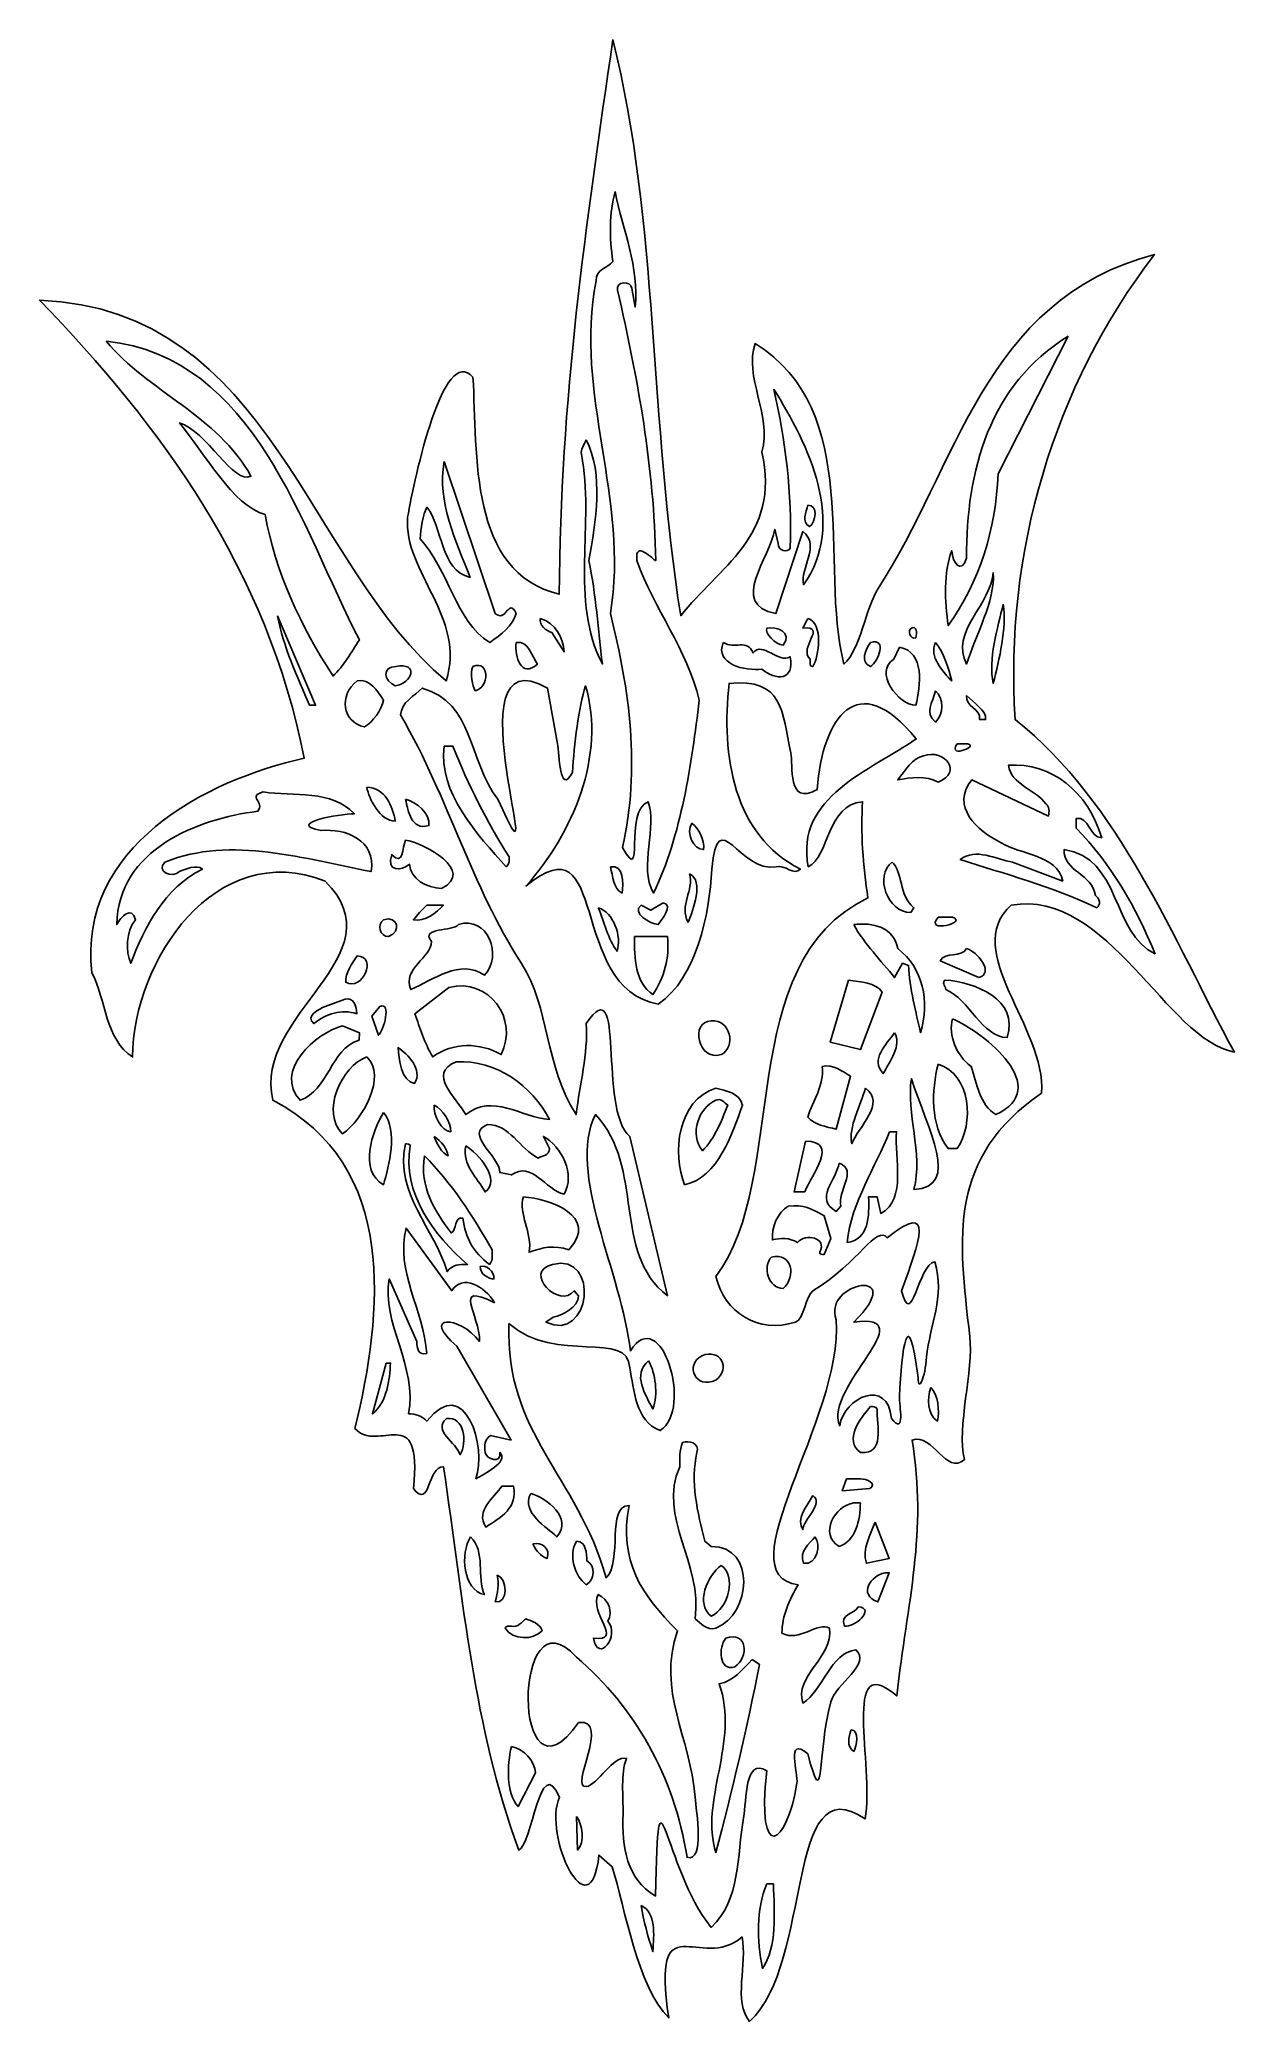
# Model space of a CAD drawing. Header units: centimetres. Extents: x -4.8 to 4.8, y -7.9 to 7.9.
import ezdxf

# ---------------------------------------------------------------- set-up
doc = ezdxf.new("R2010")
doc.units = ezdxf.units.CM
doc.header["$MEASUREMENT"] = 0
doc.layers.add('Ebene 1', color=7, linetype='Continuous')

msp = doc.modelspace()

# ---------------------------------------------------------------- linework, layer by layer
at = {"layer": 'Ebene 1'}
for points, knots in [([(-0.19035, 7.92931), (0.17286, 6.48151), (0.10428, 4.86099), (0.3532, 3.31667), (0.3532, 3.31667), (0.65038, 3.70275), (1.15584, 3.95167), (1.00344, 4.62731), (1.00344, 4.62731), (1.08218, 4.93719), (0.85612, 5.22675), (0.9501, 5.49599), (0.9501, 5.49599), (1.81878, 4.95497), (1.4581, 3.74085), (1.65876, 2.93059), (1.65876, 2.93059), (1.79592, 3.04743), (1.83148, 3.38017), (1.93308, 3.53511), (1.93308, 3.53511), (2.563, 4.49015), (2.76874, 5.84651), (4.14542, 6.20973), (4.14542, 6.20973), (3.33262, 5.14801), (2.944, 3.81705), (3.03036, 2.48609), (3.03036, 2.48609), (3.87618, 1.81045), (4.29274, 0.72841), (4.7855, -0.17582), (4.7855, -0.17582), (4.24448, -0.0793), (3.77712, 1.13481), (2.99734, 1.00019), (2.99734, 1.00019), (2.59348, 0.63189), (3.28182, 0.01467), (3.24118, -0.50348), (3.24118, -0.50348), (2.49442, -1.02418), (2.57316, -1.64648), (2.66714, -2.45166), (2.66714, -2.45166), (2.70016, -2.7209), (2.56046, -3.18064), (2.62396, -3.43718), (2.62396, -3.43718), (2.47664, -3.5718), (2.37758, -3.22382), (2.20486, -3.28224), (2.20486, -3.28224), (2.32932, -4.0163), (2.16676, -4.57764), (2.08294, -5.32948), (2.08294, -5.32948), (1.63336, -4.9434), (1.90514, -5.88828), (1.82894, -6.315), (1.82894, -6.315), (1.18378, -5.8705), (1.41492, -7.47324), (0.90438, -7.93552), (0.90438, -7.93552), (0.76976, -7.78058), (0.88914, -7.47324), (0.84342, -7.25988), (0.84342, -7.25988), (0.51068, -7.54944), (0.11698, -6.96016), (0.25668, -7.90758), (0.25668, -7.90758), (0.00522, -7.65612), (-0.09383, -7.02874), (-0.19543, -6.69854), (-0.19543, -6.69854), (-0.19543, -6.69854), (-0.30211, -6.60456), (-0.30211, -6.60456), (-0.30211, -6.60456), (-0.37069, -7.23956), (-0.75677, -6.44962), (-0.61707, -6.13974), (-0.61707, -6.13974), (-0.77709, -5.77398), (-0.83551, -6.52582), (-0.94473, -6.56392), (-0.94473, -6.56392), (-1.30795, -5.56062), (-1.38415, -4.59542), (-1.54671, -3.4956), (-1.54671, -3.4956), (-1.67879, -3.4956), (-1.65085, -3.84358), (-1.78801, -3.67086), (-1.78801, -3.67086), (-1.70927, -2.95458), (-2.07503, -3.39908), (-2.25537, -3.18826), (-2.25537, -3.18826), (-2.03185, -2.26116), (-1.90485, -1.0826), (-2.91323, -0.5619), (-2.91323, -0.5619), (-3.07579, 0.13151), (-1.89215, 0.59379), (-2.49413, 1.19323), (-2.49413, 1.19323), (-3.37297, 1.53867), (-4.03083, 0.55569), (-4.03591, -0.21392), (-4.03591, -0.21392), (-4.25181, -0.0793), (-4.25181, 0.24835), (-4.36103, 0.45917), (-4.36103, 0.45917), (-4.48041, 1.46247), (-3.45171, 2.00349), (-2.66177, 2.17621), (-2.66177, 2.17621), (-2.95641, 3.68243), (-3.80985, 4.84067), (-4.78013, 5.84397), (-4.78013, 5.84397), (-2.91577, 5.76777), (-2.64145, 3.72053), (-1.52639, 2.79597), (-1.52639, 2.79597), (-1.35875, 3.29635), (-1.86929, 3.66465), (-1.83373, 4.10661), (-1.83373, 4.10661), (-1.77531, 4.43427), (-1.54925, 5.49599), (-1.31049, 5.22675), (-1.31049, 5.22675), (-1.27493, 4.60953), (-1.34605, 3.66465), (-0.61961, 3.48939), (-0.61961, 3.48939), (-0.61453, 5.03371), (-0.40371, 6.46373), (-0.19035, 7.92931)], [0, 0, 0, 0, 0.02777778, 0.02777778, 0.02777778, 0.02777778, 0.05555556, 0.05555556, 0.05555556, 0.05555556, 0.08333333, 0.08333333, 0.08333333, 0.08333333, 0.11111111, 0.11111111, 0.11111111, 0.11111111, 0.13888889, 0.13888889, 0.13888889, 0.13888889, 0.16666667, 0.16666667, 0.16666667, 0.16666667, 0.19444444, 0.19444444, 0.19444444, 0.19444444, 0.22222222, 0.22222222, 0.22222222, 0.22222222, 0.25, 0.25, 0.25, 0.25, 0.27777778, 0.27777778, 0.27777778, 0.27777778, 0.30555556, 0.30555556, 0.30555556, 0.30555556, 0.33333333, 0.33333333, 0.33333333, 0.33333333, 0.36111111, 0.36111111, 0.36111111, 0.36111111, 0.38888889, 0.38888889, 0.38888889, 0.38888889, 0.41666667, 0.41666667, 0.41666667, 0.41666667, 0.44444444, 0.44444444, 0.44444444, 0.44444444, 0.47222222, 0.47222222, 0.47222222, 0.47222222, 0.5, 0.5, 0.5, 0.5, 0.52777778, 0.52777778, 0.52777778, 0.52777778, 0.55555556, 0.55555556, 0.55555556, 0.55555556, 0.58333333, 0.58333333, 0.58333333, 0.58333333, 0.61111111, 0.61111111, 0.61111111, 0.61111111, 0.63888889, 0.63888889, 0.63888889, 0.63888889, 0.66666667, 0.66666667, 0.66666667, 0.66666667, 0.69444444, 0.69444444, 0.69444444, 0.69444444, 0.72222222, 0.72222222, 0.72222222, 0.72222222, 0.75, 0.75, 0.75, 0.75, 0.77777778, 0.77777778, 0.77777778, 0.77777778, 0.80555556, 0.80555556, 0.80555556, 0.80555556, 0.83333333, 0.83333333, 0.83333333, 0.83333333, 0.86111111, 0.86111111, 0.86111111, 0.86111111, 0.88888889, 0.88888889, 0.88888889, 0.88888889, 0.91666667, 0.91666667, 0.91666667, 0.91666667, 0.94444444, 0.94444444, 0.94444444, 0.94444444, 0.97222222, 0.97222222, 0.97222222, 0.97222222, 1, 1, 1, 1]), ([(1.3692, 4.20313), (1.46064, 4.20313), (1.4327, 4.06851), (1.38444, 4.03041), (1.38444, 4.03041), (1.31586, 4.06851), (1.35904, 4.14471), (1.3692, 4.20313)], [0, 0, 0, 0, 0.5, 0.5, 0.5, 0.5, 1, 1, 1, 1]), ([(-1.54163, 2.27273), (-1.54163, 2.27273), (-1.47051, 2.27273), (-1.47051, 2.27273), (-1.47051, 2.27273), (-1.34859, 1.96539), (-1.20381, 1.67329), (-1.02093, 1.38627), (-1.02093, 1.38627), (-1.01839, 1.36595), (-1.01839, 1.32785), (-1.04379, 1.30753), (-1.04379, 1.30753), (-1.27239, 1.55899), (-1.59243, 1.90697), (-1.54163, 2.27273)], [0, 0, 0, 0, 0.25, 0.25, 0.25, 0.25, 0.5, 0.5, 0.5, 0.5, 0.75, 0.75, 0.75, 0.75, 1, 1, 1, 1]), ([(0.59704, 0.07309), (0.7469, 0.09087), (0.80278, -0.13772), (0.67578, -0.19614), (0.67578, -0.19614), (0.49036, -0.25456), (0.42432, 0.07309), (0.59704, 0.07309)], [0, 0, 0, 0, 0.5, 0.5, 0.5, 0.5, 1, 1, 1, 1]), ([(0.63514, -0.46538), (0.71388, -0.48316), (0.8231, -0.50348), (0.8485, -0.6), (0.8485, -0.6), (0.76214, -0.83114), (0.65546, -1.17912), (0.38368, -1.23754), (0.38368, -1.23754), (0.28208, -0.98608), (0.32526, -0.5619), (0.63514, -0.46538)], [0, 0, 0, 0, 0.33333333, 0.33333333, 0.33333333, 0.33333333, 0.66666667, 0.66666667, 0.66666667, 0.66666667, 1, 1, 1, 1]), ([(0.52084, -2.6066), (0.6707, -2.54818), (0.7596, -2.70312), (0.6326, -2.80218), (0.6326, -2.80218), (0.47766, -2.87838), (0.3786, -2.68534), (0.52084, -2.6066)], [0, 0, 0, 0, 0.5, 0.5, 0.5, 0.5, 1, 1, 1, 1]), ([(0.3659, -3.30256), (0.41924, -3.28224), (0.50306, -3.30256), (0.48274, -3.3813), (0.48274, -3.3813), (0.4294, -3.61244), (0.48528, -3.8639), (0.54624, -4.0925), (0.54624, -4.0925), (0.54624, -4.0925), (0.59704, -4.13314), (0.59704, -4.13314), (0.59704, -4.13314), (0.96026, -4.13314), (0.91454, -4.67416), (0.63514, -4.78846), (0.63514, -4.78846), (0.56148, -4.80878), (0.51322, -4.75036), (0.4675, -4.71226), (0.4675, -4.71226), (0.53354, -4.26776), (0.1627, -3.902), (0.34558, -3.4956), (0.34558, -3.4956), (0.34304, -3.43718), (0.34304, -3.36098), (0.3659, -3.30256)], [0, 0, 0, 0, 0.14285714, 0.14285714, 0.14285714, 0.14285714, 0.28571429, 0.28571429, 0.28571429, 0.28571429, 0.42857143, 0.42857143, 0.42857143, 0.42857143, 0.57142857, 0.57142857, 0.57142857, 0.57142857, 0.71428571, 0.71428571, 0.71428571, 0.71428571, 0.85714286, 0.85714286, 0.85714286, 0.85714286, 1, 1, 1, 1]), ([(0.71388, -4.8672), (0.8866, -4.80878), (0.90438, -5.0196), (0.785, -5.09834), (0.785, -5.09834), (0.66054, -5.13644), (0.65038, -4.9434), (0.71388, -4.8672)], [0, 0, 0, 0, 0.5, 0.5, 0.5, 0.5, 1, 1, 1, 1]), ([(0.9247, -5.03992), (0.9247, -5.03992), (0.98312, -5.07802), (0.98312, -5.07802), (0.98312, -5.07802), (0.88406, -5.58094), (0.76214, -6.10164), (0.63514, -6.58424), (0.63514, -6.58424), (0.50052, -6.17784), (0.82564, -5.69524), (0.66054, -5.23296), (0.66054, -5.23296), (0.77992, -5.21264), (0.84596, -5.11866), (0.9247, -5.03992)], [0, 0, 0, 0, 0.25, 0.25, 0.25, 0.25, 0.5, 0.5, 0.5, 0.5, 0.75, 0.75, 0.75, 0.75, 1, 1, 1, 1])]:
    msp.add_open_spline(points, degree=3, knots=knots, dxfattribs=at)
at = {"layer": 'Ebene 1', "color": 7}
for points, knots in [([(-0.17257, 6.71265), (-0.11669, 6.42309), (0.02554, 6.09543), (-0.01255, 5.78809), (-0.01255, 5.78809), (-0.01255, 5.78809), (-0.03795, 5.94049), (-0.03795, 5.94049), (-0.03795, 5.94049), (-0.04811, 5.99891), (-0.16749, 5.99891), (-0.15225, 5.92271), (-0.15225, 5.92271), (0.0103, 5.20643), (0.13984, 4.51301), (0.15254, 3.75863), (0.15254, 3.75863), (0.13984, 3.75863), (-0.02271, 3.93389), (0.00268, 3.75863), (0.00268, 3.75863), (0.13476, 3.37509), (0.40654, 3.04489), (0.50052, 2.64103), (0.50052, 2.64103), (0.4421, 2.13811), (0.35828, 1.55899), (0.13476, 1.09671), (0.13476, 1.09671), (0.01284, 1.30753), (0.17032, 1.63773), (0.09158, 1.82823), (0.09158, 1.82823), (-0.10399, 1.75203), (0.06872, 1.13481), (-0.11415, 1.46247), (-0.11415, 1.46247), (0.03062, 2.10001), (-0.05573, 2.71723), (-0.21067, 3.33445), (-0.21067, 3.33445), (-0.05573, 4.24377), (-0.50277, 5.09213), (-0.32497, 5.99891), (-0.32497, 5.99891), (-0.32243, 6.09543), (-0.23861, 6.09543), (-0.19035, 6.15385), (-0.19035, 6.15385), (-0.21829, 6.34689), (-0.22083, 6.53993), (-0.17257, 6.71265)], [0, 0, 0, 0, 0.07692308, 0.07692308, 0.07692308, 0.07692308, 0.15384615, 0.15384615, 0.15384615, 0.15384615, 0.23076923, 0.23076923, 0.23076923, 0.23076923, 0.30769231, 0.30769231, 0.30769231, 0.30769231, 0.38461538, 0.38461538, 0.38461538, 0.38461538, 0.46153846, 0.46153846, 0.46153846, 0.46153846, 0.53846154, 0.53846154, 0.53846154, 0.53846154, 0.61538462, 0.61538462, 0.61538462, 0.61538462, 0.69230769, 0.69230769, 0.69230769, 0.69230769, 0.76923077, 0.76923077, 0.76923077, 0.76923077, 0.84615385, 0.84615385, 0.84615385, 0.84615385, 0.92307692, 0.92307692, 0.92307692, 0.92307692, 1, 1, 1, 1]), ([(3.45454, 5.55441), (3.45454, 5.55441), (2.8932, 4.45459), (2.8932, 4.45459), (2.8932, 4.45459), (2.87796, 4.01009), (2.74334, 3.58591), (2.49442, 3.23793), (2.49442, 3.23793), (2.46648, 3.43097), (2.45632, 3.66465), (2.52236, 3.83737), (2.52236, 3.83737), (2.52998, 3.74085), (2.59602, 3.64433), (2.64174, 3.77895), (2.64174, 3.77895), (2.63666, 4.47491), (2.82462, 5.16833), (3.45454, 5.55441)], [0, 0, 0, 0, 0.2, 0.2, 0.2, 0.2, 0.4, 0.4, 0.4, 0.4, 0.6, 0.6, 0.6, 0.6, 0.8, 0.8, 0.8, 0.8, 1, 1, 1, 1]), ([(-4.24673, 5.51631), (-3.04785, 5.38169), (-2.69225, 4.03041), (-2.21981, 3.12363), (-2.21981, 3.12363), (-2.28331, 3.02711), (-2.34935, 2.91027), (-2.43063, 2.83407), (-2.43063, 2.83407), (-2.69225, 3.23793), (-2.89037, 3.66465), (-2.97419, 4.12693), (-2.97419, 4.12693), (-3.23835, 4.20313), (-3.45171, 4.60953), (-3.65999, 4.86099), (-3.65999, 4.86099), (-3.44663, 4.80257), (-3.22311, 4.35807), (-3.08849, 4.43427), (-3.08849, 4.43427), (-3.35265, 4.91941), (-3.91653, 5.11245), (-4.24673, 5.51631)], [0, 0, 0, 0, 0.16666667, 0.16666667, 0.16666667, 0.16666667, 0.33333333, 0.33333333, 0.33333333, 0.33333333, 0.5, 0.5, 0.5, 0.5, 0.66666667, 0.66666667, 0.66666667, 0.66666667, 0.83333333, 0.83333333, 0.83333333, 0.83333333, 1, 1, 1, 1]), ([(1.09742, 5.13023), (1.37936, 4.68573), (1.68416, 4.05073), (1.33618, 3.56559), (1.33618, 3.56559), (1.3057, 3.70275), (1.47588, 3.87547), (1.3311, 3.99231), (1.3311, 3.99231), (1.3311, 3.99231), (1.1152, 3.33445), (1.1152, 3.33445), (1.1152, 3.33445), (0.73166, 3.41065), (1.07202, 3.77895), (1.10504, 4.01009), (1.10504, 4.01009), (1.10504, 4.01009), (1.13298, 3.89579), (1.13298, 3.89579), (1.13298, 3.89579), (1.13298, 3.83737), (1.2041, 3.81705), (1.2295, 3.85769), (1.2295, 3.85769), (1.24474, 4.29965), (1.1914, 4.72637), (1.09742, 5.13023)], [0, 0, 0, 0, 0.14285714, 0.14285714, 0.14285714, 0.14285714, 0.28571429, 0.28571429, 0.28571429, 0.28571429, 0.42857143, 0.42857143, 0.42857143, 0.42857143, 0.57142857, 0.57142857, 0.57142857, 0.57142857, 0.71428571, 0.71428571, 0.71428571, 0.71428571, 0.85714286, 0.85714286, 0.85714286, 0.85714286, 1, 1, 1, 1]), ([(-0.40371, 4.72637), (-0.26401, 4.45459), (-0.32497, 4.06851), (-0.38339, 3.75863), (-0.38339, 3.75863), (-0.32497, 3.48939), (-0.30973, 3.19983), (-0.27417, 2.93059), (-0.27417, 2.93059), (-0.53833, 3.43097), (-0.33513, 4.06851), (-0.44181, 4.60953), (-0.44181, 4.60953), (-0.45197, 4.64763), (-0.41895, 4.68573), (-0.40371, 4.72637)], [0, 0, 0, 0, 0.25, 0.25, 0.25, 0.25, 0.5, 0.5, 0.5, 0.5, 0.75, 0.75, 0.75, 0.75, 1, 1, 1, 1]), ([(-1.54163, 4.55111), (-1.54163, 4.55111), (-1.13269, 3.33445), (-1.13269, 3.33445), (-1.13269, 3.33445), (-1.04125, 3.25825), (-1.02855, 3.46907), (-0.96505, 3.33445), (-0.96505, 3.33445), (-0.99045, 3.23793), (-1.08951, 3.16173), (-1.17587, 3.10331), (-1.17587, 3.10331), (-1.45527, 3.27603), (-1.50099, 3.68243), (-1.73467, 3.93389), (-1.73467, 3.93389), (-1.72451, 4.01009), (-1.71689, 4.12693), (-1.67879, 4.18535), (-1.67879, 4.18535), (-1.55179, 4.03041), (-1.57465, 3.68243), (-1.33335, 3.62401), (-1.33335, 3.62401), (-1.44511, 3.91357), (-1.60005, 4.22345), (-1.54163, 4.55111)], [0, 0, 0, 0, 0.14285714, 0.14285714, 0.14285714, 0.14285714, 0.28571429, 0.28571429, 0.28571429, 0.28571429, 0.42857143, 0.42857143, 0.42857143, 0.42857143, 0.57142857, 0.57142857, 0.57142857, 0.57142857, 0.71428571, 0.71428571, 0.71428571, 0.71428571, 0.85714286, 0.85714286, 0.85714286, 0.85714286, 1, 1, 1, 1]), ([(2.8551, 3.66465), (2.87034, 3.43097), (2.71286, 3.16173), (2.64174, 2.93059), (2.64174, 2.93059), (2.50204, 3.18205), (2.83986, 3.41065), (2.8551, 3.66465)], [0, 0, 0, 0, 0.5, 0.5, 0.5, 0.5, 1, 1, 1, 1]), ([(2.93384, 3.41065), (2.96432, 3.21761), (2.90336, 2.96869), (2.8551, 2.77565), (2.8551, 2.77565), (2.81192, 2.96869), (2.89066, 3.21761), (2.93384, 3.41065)], [0, 0, 0, 0, 0.5, 0.5, 0.5, 0.5, 1, 1, 1, 1]), ([(-2.87513, 3.31667), (-2.87513, 3.31667), (-2.57033, 2.60039), (-2.57033, 2.60039), (-2.57033, 2.60039), (-2.57033, 2.60039), (-2.61859, 2.60039), (-2.61859, 2.60039), (-2.61859, 2.60039), (-2.71765, 2.83407), (-2.82941, 3.06521), (-2.87513, 3.31667)], [0, 0, 0, 0, 0.33333333, 0.33333333, 0.33333333, 0.33333333, 0.66666667, 0.66666667, 0.66666667, 0.66666667, 1, 1, 1, 1]), ([(-1.02347, -2.35006), (-0.64247, -2.68026), (-0.06589, -2.39578), (-0.05573, -2.70312), (-0.05573, -2.70312), (-0.02017, -2.87838), (-0.01255, -3.12984), (0.1881, -3.20604), (0.1881, -3.20604), (0.45734, -3.03332), (0.19318, -2.18242), (-0.05065, -2.5685), (-0.05065, -2.5685), (-0.11669, -1.95128), (-0.56373, -1.14102), (-0.33005, -0.6762), (-0.33005, -0.6762), (0.07126, -1.10292), (-0.20305, -1.77856), (0.24652, -2.12654), (0.24652, -2.12654), (0.24652, -2.12654), (-0.05573, -0.85146), (-0.05573, -0.85146), (-0.05573, -0.85146), (-0.30973, -0.6381), (-0.08621, 0.51759), (-0.40371, 0.05277), (-0.40371, 0.05277), (-0.38847, -0.19614), (-0.45451, -0.42728), (-0.48499, -0.6762), (-0.48499, -0.6762), (-0.73899, -0.27996), (-0.69327, 0.17723), (-0.92187, 0.53283), (-0.92187, 0.53283), (-1.33335, 1.17545), (-1.49083, 1.82569), (-1.88961, 2.52419), (-1.88961, 2.52419), (-1.88707, 2.62071), (-1.77785, 2.67913), (-1.71689, 2.73755), (-1.71689, 2.73755), (-1.30287, 2.62071), (-1.34859, 2.15843), (-1.11237, 1.84855), (-1.11237, 1.84855), (-0.65009, 0.82493), (-1.52131, 3.19983), (-0.71359, 2.73755), (-0.71359, 2.73755), (-0.71359, 2.73755), (-0.63485, 2.29305), (-0.63485, 2.29305), (-0.63485, 2.29305), (-0.61707, 2.21431), (-0.61961, 1.86887), (-0.51293, 2.06191), (-0.51293, 2.06191), (-0.50023, 2.29305), (-0.46467, 2.58261), (-0.40879, 2.75533), (-0.40879, 2.75533), (-0.24623, 2.19653), (-0.50785, 1.57931), (-0.88631, 1.15259), (-0.88631, 1.15259), (-0.21321, 1.71393), (-0.55865, 0.34233), (0.17286, 0.20771), (0.17286, 0.20771), (0.48274, 0.42107), (0.5818, 0.92145), (0.60212, 1.28975), (0.60212, 1.28975), (0.65038, 1.82823), (0.82056, 1.25165), (1.11774, 1.30753), (1.11774, 1.30753), (1.18886, 1.32785), (1.25998, 1.23133), (1.31078, 1.28975), (1.31078, 1.28975), (0.7723, 1.55899), (0.67832, 2.19653), (0.73928, 2.77565), (0.73928, 2.77565), (1.17362, 2.82137), (1.16346, 2.54959), (1.23458, 2.21939), (1.23458, 2.21939), (1.2549, 2.12795), (1.19902, 1.78505), (1.4454, 1.92729), (1.4454, 1.92729), (1.48858, 2.50641), (1.77052, 2.91027), (2.23788, 2.33115), (2.23788, 2.33115), (1.8772, 2.07969), (1.26252, 1.86887), (1.37428, 1.30753), (1.37428, 1.30753), (1.54192, 1.38627), (1.52414, 1.81045), (1.80862, 1.82823), (1.80862, 1.82823), (1.79338, 1.59709), (1.81116, 1.30753), (1.8518, 1.05861), (1.8518, 1.05861), (0.76468, 0.53537), (1.2295, -1.17912), (0.63514, -1.9716), (0.63514, -1.9716), (0.70118, -2.26116), (0.97296, -2.43388), (1.27268, -2.33736), (1.27268, -2.33736), (1.33872, -2.31704), (1.3565, -2.12146), (1.40984, -2.08844), (1.40984, -2.08844), (1.7883, -1.85476), (1.91784, -1.56012), (2.00674, -1.66172), (2.00674, -1.66172), (2.39282, -1.35184), (2.26328, -1.69982), (2.12104, -2.0859), (2.12104, -2.0859), (2.20486, -2.41356), (2.25058, -1.87508), (2.38774, -1.85476), (2.38774, -1.85476), (2.47156, -2.1367), (2.34456, -2.36276), (2.3217, -2.61676), (2.3217, -2.61676), (2.309, -2.78186), (2.25566, -2.90886), (2.25312, -2.78186), (2.25312, -2.78186), (2.17438, -2.15194), (2.12104, -2.55326), (2.10326, -2.93426), (2.10326, -2.93426), (2.10072, -2.99776), (2.1566, -3.25176), (2.03976, -3.10952), (2.03976, -3.10952), (2.01182, -2.78186), (1.6613, -2.9368), (1.62574, -3.16794), (1.62574, -3.16794), (1.49366, -2.8606), (2.31408, -2.26116), (1.7375, -2.33736), (1.7375, -2.33736), (2.19216, -1.89286), (1.48858, -2.0097), (1.5978, -2.31958), (1.5978, -2.31958), (1.65368, -3.10952), (0.69864, -4.36428), (1.293, -4.44048), (1.293, -4.44048), (1.22188, -4.55732), (1.16346, -4.69194), (1.16346, -4.82656), (1.16346, -4.82656), (1.30062, -4.9053), (1.4454, -4.73258), (1.54446, -4.78846), (1.54446, -4.78846), (1.57494, -5.0196), (1.25744, -5.17454), (1.3311, -5.3879), (1.3311, -5.3879), (1.48858, -5.29138), (1.55462, -4.9815), (1.75528, -4.96118), (1.75528, -4.96118), (1.88228, -5.0704), (1.59272, -5.23804), (1.55462, -5.37774), (1.55462, -5.37774), (1.44286, -5.79176), (1.50636, -6.29976), (1.3692, -5.7943), (1.3692, -5.7943), (1.1914, -5.6419), (1.29554, -5.95686), (1.28284, -6.02798), (1.28284, -6.02798), (1.2041, -6.5309), (0.95772, -6.68838), (1.04154, -5.92892), (1.04154, -5.92892), (0.8612, -5.8197), (0.88152, -6.16514), (0.85612, -6.30484), (0.85612, -6.30484), (0.80024, -6.61218), (0.8358, -6.95762), (0.59704, -7.18368), (0.59704, -7.18368), (0.20588, -6.69854), (0.1754, -5.71556), (0.15, -6.93222), (0.15, -6.93222), (-0.08367, -6.79252), (-0.11669, -6.54614), (-0.10907, -6.27182), (-0.10907, -6.27182), (-0.10653, -6.12958), (-0.12939, -5.95686), (-0.08113, -5.82986), (-0.08113, -5.82986), (-0.18781, -5.80446), (-0.31481, -6.04576), (-0.40371, -6.05592), (-0.40371, -6.05592), (-0.54849, -6.0737), (-0.19797, -5.50982), (-0.46467, -5.54284), (-0.46467, -5.54284), (-1.00315, -6.315), (-0.99807, -4.44048), (-0.48245, -5.0196), (-0.48245, -5.0196), (-0.01001, -5.426), (0.29732, -5.96702), (0.404, -6.62234), (0.404, -6.62234), (0.54624, -6.66552), (0.47766, -6.2515), (0.4675, -6.13974), (0.4675, -6.13974), (0.43194, -5.6546), (0.15762, -5.29392), (0.3278, -4.80878), (0.3278, -4.80878), (0.0357, -4.51922), (-0.14463, -4.24998), (-0.06081, -3.80548), (-0.06081, -3.80548), (-0.24623, -3.80548), (-0.10907, -4.24998), (-0.24369, -4.3846), (-0.24369, -4.3846), (-0.48245, -3.55402), (-1.05141, -3.23906), (-1.02347, -2.35006)], [0, 0, 0, 0, 0.015625, 0.015625, 0.015625, 0.015625, 0.03125, 0.03125, 0.03125, 0.03125, 0.046875, 0.046875, 0.046875, 0.046875, 0.0625, 0.0625, 0.0625, 0.0625, 0.078125, 0.078125, 0.078125, 0.078125, 0.09375, 0.09375, 0.09375, 0.09375, 0.109375, 0.109375, 0.109375, 0.109375, 0.125, 0.125, 0.125, 0.125, 0.140625, 0.140625, 0.140625, 0.140625, 0.15625, 0.15625, 0.15625, 0.15625, 0.171875, 0.171875, 0.171875, 0.171875, 0.1875, 0.1875, 0.1875, 0.1875, 0.203125, 0.203125, 0.203125, 0.203125, 0.21875, 0.21875, 0.21875, 0.21875, 0.234375, 0.234375, 0.234375, 0.234375, 0.25, 0.25, 0.25, 0.25, 0.265625, 0.265625, 0.265625, 0.265625, 0.28125, 0.28125, 0.28125, 0.28125, 0.296875, 0.296875, 0.296875, 0.296875, 0.3125, 0.3125, 0.3125, 0.3125, 0.328125, 0.328125, 0.328125, 0.328125, 0.34375, 0.34375, 0.34375, 0.34375, 0.359375, 0.359375, 0.359375, 0.359375, 0.375, 0.375, 0.375, 0.375, 0.390625, 0.390625, 0.390625, 0.390625, 0.40625, 0.40625, 0.40625, 0.40625, 0.421875, 0.421875, 0.421875, 0.421875, 0.4375, 0.4375, 0.4375, 0.4375, 0.453125, 0.453125, 0.453125, 0.453125, 0.46875, 0.46875, 0.46875, 0.46875, 0.484375, 0.484375, 0.484375, 0.484375, 0.5, 0.5, 0.5, 0.5, 0.515625, 0.515625, 0.515625, 0.515625, 0.53125, 0.53125, 0.53125, 0.53125, 0.546875, 0.546875, 0.546875, 0.546875, 0.5625, 0.5625, 0.5625, 0.5625, 0.578125, 0.578125, 0.578125, 0.578125, 0.59375, 0.59375, 0.59375, 0.59375, 0.609375, 0.609375, 0.609375, 0.609375, 0.625, 0.625, 0.625, 0.625, 0.640625, 0.640625, 0.640625, 0.640625, 0.65625, 0.65625, 0.65625, 0.65625, 0.671875, 0.671875, 0.671875, 0.671875, 0.6875, 0.6875, 0.6875, 0.6875, 0.703125, 0.703125, 0.703125, 0.703125, 0.71875, 0.71875, 0.71875, 0.71875, 0.734375, 0.734375, 0.734375, 0.734375, 0.75, 0.75, 0.75, 0.75, 0.765625, 0.765625, 0.765625, 0.765625, 0.78125, 0.78125, 0.78125, 0.78125, 0.796875, 0.796875, 0.796875, 0.796875, 0.8125, 0.8125, 0.8125, 0.8125, 0.828125, 0.828125, 0.828125, 0.828125, 0.84375, 0.84375, 0.84375, 0.84375, 0.859375, 0.859375, 0.859375, 0.859375, 0.875, 0.875, 0.875, 0.875, 0.890625, 0.890625, 0.890625, 0.890625, 0.90625, 0.90625, 0.90625, 0.90625, 0.921875, 0.921875, 0.921875, 0.921875, 0.9375, 0.9375, 0.9375, 0.9375, 0.953125, 0.953125, 0.953125, 0.953125, 0.96875, 0.96875, 0.96875, 0.96875, 0.984375, 0.984375, 0.984375, 0.984375, 1, 1, 1, 1]), ([(-0.77201, 3.29635), (-0.65009, 3.25825), (-0.58659, 3.14141), (-0.58151, 3.02711), (-0.58151, 3.02711), (-0.58151, 3.02711), (-0.67803, 3.18205), (-0.67803, 3.18205), (-0.67803, 3.18205), (-0.72629, 3.19983), (-0.78217, 3.23793), (-0.77201, 3.29635)], [0, 0, 0, 0, 0.33333333, 0.33333333, 0.33333333, 0.33333333, 0.66666667, 0.66666667, 0.66666667, 0.66666667, 1, 1, 1, 1]), ([(1.04154, 3.21761), (1.11774, 3.23793), (1.2549, 3.18205), (1.17362, 3.08299), (1.17362, 3.08299), (1.11012, 3.08299), (1.02376, 3.18205), (1.04154, 3.21761)], [0, 0, 0, 0, 0.5, 0.5, 0.5, 0.5, 1, 1, 1, 1]), ([(1.3692, 3.29635), (1.49874, 3.25825), (1.46064, 2.98901), (1.40984, 2.91027), (1.40984, 2.91027), (1.37682, 2.91027), (1.39206, 2.94837), (1.38952, 2.96869), (1.38952, 2.96869), (1.28792, 3.06521), (1.5343, 3.23793), (1.3311, 3.21761), (1.3311, 3.21761), (1.3311, 3.21761), (1.3692, 3.29635), (1.3692, 3.29635)], [0, 0, 0, 0, 0.25, 0.25, 0.25, 0.25, 0.5, 0.5, 0.5, 0.5, 0.75, 0.75, 0.75, 0.75, 1, 1, 1, 1]), ([(2.19978, 3.21761), (2.2455, 3.23793), (2.24296, 3.18205), (2.23534, 3.14141), (2.23534, 3.14141), (2.18708, 3.12363), (2.16676, 3.19983), (2.19978, 3.21761)], [0, 0, 0, 0, 0.5, 0.5, 0.5, 0.5, 1, 1, 1, 1]), ([(-0.96505, 3.10331), (-0.86599, 3.12363), (-0.84059, 2.98901), (-0.79487, 2.93059), (-0.79487, 2.93059), (-0.92441, 2.81375), (-0.97775, 2.98901), (-0.96505, 3.10331)], [0, 0, 0, 0, 0.5, 0.5, 0.5, 0.5, 1, 1, 1, 1]), ([(0.69356, 3.10331), (0.785, 3.04489), (0.88406, 3.13633), (0.93232, 3.01949), (0.93232, 3.01949), (1.00852, 3.11855), (1.13298, 2.93059), (1.2295, 2.98901), (1.2295, 2.98901), (1.2676, 2.79597), (1.11266, 2.79597), (1.00344, 2.88995), (1.00344, 2.88995), (0.86882, 2.87217), (0.6199, 2.93059), (0.69356, 3.10331)], [0, 0, 0, 0, 0.25, 0.25, 0.25, 0.25, 0.5, 0.5, 0.5, 0.5, 0.75, 0.75, 0.75, 0.75, 1, 1, 1, 1]), ([(1.87212, 3.10331), (2.00928, 3.14141), (1.93562, 2.94837), (1.87212, 2.91027), (1.87212, 2.91027), (1.78576, 2.94837), (1.83148, 3.04489), (1.87212, 3.10331)], [0, 0, 0, 0, 0.5, 0.5, 0.5, 0.5, 1, 1, 1, 1]), ([(2.10326, 3.06521), (2.31154, 3.02711), (2.2709, 2.75533), (2.23534, 2.60039), (2.23534, 2.60039), (2.0931, 2.60039), (1.89498, 2.87217), (2.06008, 2.96869), (2.06008, 2.96869), (2.06008, 2.96869), (2.10326, 3.06521), (2.10326, 3.06521)], [0, 0, 0, 0, 0.33333333, 0.33333333, 0.33333333, 0.33333333, 0.66666667, 0.66666667, 0.66666667, 0.66666667, 1, 1, 1, 1]), ([(2.39282, 3.10331), (2.4614, 3.02711), (2.49696, 2.88995), (2.52236, 2.79597), (2.52236, 2.79597), (2.4487, 2.87217), (2.33948, 2.98901), (2.39282, 3.10331)], [0, 0, 0, 0, 0.5, 0.5, 0.5, 0.5, 1, 1, 1, 1]), ([(-1.92771, 2.91027), (-1.73975, 2.94837), (-1.79817, 2.77565), (-1.93279, 2.75533), (-1.93279, 2.75533), (-2.02677, 2.79597), (-2.03947, 2.91027), (-1.92771, 2.91027)], [0, 0, 0, 0, 0.5, 0.5, 0.5, 0.5, 1, 1, 1, 1]), ([(-1.31049, 2.91027), (-1.17333, 2.96869), (-1.17841, 2.73755), (-1.29271, 2.71723), (-1.29271, 2.71723), (-1.31303, 2.75533), (-1.34097, 2.85439), (-1.31049, 2.91027)], [0, 0, 0, 0, 0.5, 0.5, 0.5, 0.5, 1, 1, 1, 1]), ([(-2.23759, 2.79597), (-2.13091, 2.81375), (-2.08011, 2.71723), (-2.02677, 2.64103), (-2.02677, 2.64103), (-2.04201, 2.56229), (-2.11313, 2.46577), (-2.17917, 2.42767), (-2.17917, 2.42767), (-2.35443, 2.46577), (-2.38999, 2.67913), (-2.23759, 2.79597)], [0, 0, 0, 0, 0.33333333, 0.33333333, 0.33333333, 0.33333333, 0.66666667, 0.66666667, 0.66666667, 0.66666667, 1, 1, 1, 1]), ([(2.39282, 2.71723), (2.4614, 2.65881), (2.45886, 2.52419), (2.39282, 2.46577), (2.39282, 2.46577), (2.29884, 2.54197), (2.3725, 2.62071), (2.39282, 2.71723)], [0, 0, 0, 0, 0.5, 0.5, 0.5, 0.5, 1, 1, 1, 1]), ([(2.64174, 2.67913), (2.69508, 2.62071), (2.80176, 2.56229), (2.79414, 2.48609), (2.79414, 2.48609), (2.79414, 2.48609), (2.74588, 2.48609), (2.74588, 2.48609), (2.74588, 2.48609), (2.75604, 2.58261), (2.6265, 2.58261), (2.64174, 2.67913)], [0, 0, 0, 0, 0.33333333, 0.33333333, 0.33333333, 0.33333333, 0.66666667, 0.66666667, 0.66666667, 0.66666667, 1, 1, 1, 1]), ([(2.2963, 2.19653), (2.46902, 2.25495), (2.6138, 2.06191), (2.41314, 1.98571), (2.41314, 1.98571), (2.31408, 2.04159), (2.19216, 2.02127), (2.09056, 2.00349), (2.09056, 2.00349), (2.14898, 2.07969), (2.20994, 2.17621), (2.2963, 2.19653)], [0, 0, 0, 0, 0.33333333, 0.33333333, 0.33333333, 0.33333333, 0.66666667, 0.66666667, 0.66666667, 0.66666667, 1, 1, 1, 1]), ([(2.56554, 2.29305), (2.56554, 2.29305), (2.62396, 2.29305), (2.62396, 2.29305), (2.62396, 2.29305), (2.78652, 2.29305), (2.47664, 2.15843), (2.56554, 2.29305)], [0, 0, 0, 0, 0.5, 0.5, 0.5, 0.5, 1, 1, 1, 1]), ([(3.72378, 1.53867), (3.62472, 1.53867), (3.62472, 1.71393), (3.51804, 1.69361), (3.51804, 1.69361), (3.51804, 1.69361), (3.51804, 1.61741), (3.51804, 1.61741), (3.51804, 1.61741), (3.80252, 1.32785), (3.9981, 0.97987), (4.1505, 0.61157), (4.1505, 0.61157), (3.80506, 0.76905), (3.87618, 1.38627), (3.42152, 1.44469), (3.42152, 1.44469), (3.41644, 1.26943), (3.65012, 1.25165), (3.67298, 1.07639), (3.67298, 1.07639), (3.70854, 1.05861), (3.7187, 1.00019), (3.68314, 0.97987), (3.68314, 0.97987), (3.32246, 1.15259), (2.93892, 1.25165), (2.59094, 1.36595), (2.59094, 1.36595), (2.7154, 1.46247), (2.87796, 1.36595), (3.01004, 1.34563), (3.01004, 1.34563), (3.01004, 1.34563), (3.41136, 1.19323), (3.41136, 1.19323), (3.41136, 1.19323), (3.37072, 1.40405), (3.06846, 1.40405), (2.9186, 1.50057), (2.9186, 1.50057), (2.72048, 1.59709), (2.51474, 1.79013), (2.68238, 2.00349), (2.68238, 2.00349), (2.68238, 2.00349), (3.29706, 1.71393), (3.29706, 1.71393), (3.29706, 1.71393), (3.30468, 1.75203), (3.30468, 1.79013), (3.27674, 1.81045), (3.27674, 1.81045), (3.19292, 1.92729), (2.99734, 1.96539), (2.97702, 2.12033), (2.97702, 2.12033), (3.31992, 2.14319), (3.61456, 1.90951), (3.72378, 1.53867)], [0, 0, 0, 0, 0.06666667, 0.06666667, 0.06666667, 0.06666667, 0.13333333, 0.13333333, 0.13333333, 0.13333333, 0.2, 0.2, 0.2, 0.2, 0.26666667, 0.26666667, 0.26666667, 0.26666667, 0.33333333, 0.33333333, 0.33333333, 0.33333333, 0.4, 0.4, 0.4, 0.4, 0.46666667, 0.46666667, 0.46666667, 0.46666667, 0.53333333, 0.53333333, 0.53333333, 0.53333333, 0.6, 0.6, 0.6, 0.6, 0.66666667, 0.66666667, 0.66666667, 0.66666667, 0.73333333, 0.73333333, 0.73333333, 0.73333333, 0.8, 0.8, 0.8, 0.8, 0.86666667, 0.86666667, 0.86666667, 0.86666667, 0.93333333, 0.93333333, 0.93333333, 0.93333333, 1, 1, 1, 1]), ([(-2.98943, 1.90697), (-2.74813, 1.86887), (-2.43825, 1.92729), (-2.26045, 1.73171), (-2.26045, 1.73171), (-2.37475, 1.73171), (-2.81925, 1.65551), (-2.52715, 1.59709), (-2.52715, 1.59709), (-2.32903, 1.61741), (-2.08519, 1.52089), (-2.12583, 1.26943), (-2.12583, 1.26943), (-2.64145, 1.36595), (-3.24851, 1.55899), (-3.77683, 1.34563), (-3.77683, 1.34563), (-3.85049, 1.26943), (-3.71841, 1.21101), (-3.65999, 1.26943), (-3.65999, 1.26943), (-3.61173, 1.28975), (-3.52537, 1.32785), (-3.47711, 1.28975), (-3.47711, 1.28975), (-3.78445, 1.13481), (-3.93939, 0.82493), (-4.05115, 0.53537), (-4.05115, 0.53537), (-4.09179, 0.63189), (-4.08925, 0.78683), (-4.01305, 0.88335), (-4.01305, 0.88335), (-4.04353, 1.00019), (-4.12735, 0.90367), (-4.16291, 0.84525), (-4.16291, 0.84525), (-4.15275, 1.44469), (-3.51521, 1.69361), (-3.03261, 1.75203), (-3.03261, 1.75203), (-2.97419, 1.82823), (-3.12151, 1.86887), (-2.98943, 1.90697)], [0, 0, 0, 0, 0.09090909, 0.09090909, 0.09090909, 0.09090909, 0.18181818, 0.18181818, 0.18181818, 0.18181818, 0.27272727, 0.27272727, 0.27272727, 0.27272727, 0.36363636, 0.36363636, 0.36363636, 0.36363636, 0.45454545, 0.45454545, 0.45454545, 0.45454545, 0.54545455, 0.54545455, 0.54545455, 0.54545455, 0.63636364, 0.63636364, 0.63636364, 0.63636364, 0.72727273, 0.72727273, 0.72727273, 0.72727273, 0.81818182, 0.81818182, 0.81818182, 0.81818182, 0.90909091, 0.90909091, 0.90909091, 0.90909091, 1, 1, 1, 1]), ([(-2.16139, 1.94507), (-2.01661, 1.94507), (-1.95311, 1.79013), (-1.93279, 1.67329), (-1.93279, 1.67329), (-2.05725, 1.67329), (-2.14107, 1.84855), (-2.16139, 1.94507)], [0, 0, 0, 0, 0.5, 0.5, 0.5, 0.5, 1, 1, 1, 1]), ([(-1.85151, 1.84855), (-1.76769, 1.82823), (-1.64577, 1.73171), (-1.66355, 1.63773), (-1.66355, 1.63773), (-1.80833, 1.59709), (-1.82611, 1.75203), (-1.85151, 1.84855)], [0, 0, 0, 0, 0.5, 0.5, 0.5, 0.5, 1, 1, 1, 1]), ([(0.4421, 1.65551), (0.49798, 1.61741), (0.54624, 1.52089), (0.53608, 1.44469), (0.53608, 1.44469), (0.4548, 1.44469), (0.3913, 1.57931), (0.4421, 1.65551)], [0, 0, 0, 0, 0.5, 0.5, 0.5, 0.5, 1, 1, 1, 1]), ([(-1.85151, 1.52089), (-1.69911, 1.50057), (-1.28763, 1.26943), (-1.56195, 1.13481), (-1.56195, 1.13481), (-1.67879, 1.13481), (-1.81341, 1.21101), (-1.81849, 1.32785), (-1.81849, 1.32785), (-1.87945, 1.26943), (-2.01153, 1.26943), (-1.96073, 1.40405), (-1.96073, 1.40405), (-1.86675, 1.30753), (-1.87691, 1.46247), (-1.85151, 1.52089)], [0, 0, 0, 0, 0.25, 0.25, 0.25, 0.25, 0.5, 0.5, 0.5, 0.5, 0.75, 0.75, 0.75, 0.75, 1, 1, 1, 1]), ([(-0.21067, 1.30753), (-0.10145, 1.32785), (-0.10653, 1.17291), (-0.11669, 1.09671), (-0.11669, 1.09671), (-0.18781, 1.13481), (-0.19035, 1.23133), (-0.21067, 1.30753)], [0, 0, 0, 0, 0.5, 0.5, 0.5, 0.5, 1, 1, 1, 1]), ([(2.04484, 1.34563), (2.13374, 1.26943), (2.09564, 1.07639), (2.2201, 0.97987), (2.2201, 0.97987), (2.2201, 0.97987), (2.1947, 0.94177), (2.1947, 0.94177), (2.1947, 0.94177), (2.00928, 0.94177), (1.90006, 1.23133), (2.04484, 1.34563)], [0, 0, 0, 0, 0.33333333, 0.33333333, 0.33333333, 0.33333333, 0.66666667, 0.66666667, 0.66666667, 0.66666667, 1, 1, 1, 1]), ([(0.42432, 1.25165), (0.54116, 1.19323), (0.45226, 0.95955), (0.41162, 0.86303), (0.41162, 0.86303), (0.33796, 1.00019), (0.45988, 1.11703), (0.42432, 1.25165)], [0, 0, 0, 0, 0.5, 0.5, 0.5, 0.5, 1, 1, 1, 1]), ([(-1.67879, 1.00019), (-1.67879, 1.00019), (-1.58227, 1.00019), (-1.58227, 1.00019), (-1.58227, 1.00019), (-1.58227, 1.00019), (-1.54671, 1.00019), (-1.54671, 1.00019), (-1.54671, 1.00019), (-1.60513, 0.94177), (-1.69403, 0.86303), (-1.78801, 0.88335), (-1.78801, 0.88335), (-1.78801, 0.88335), (-1.73975, 0.94177), (-1.73975, 0.94177), (-1.73975, 0.94177), (-1.73975, 0.94177), (-1.67879, 1.00019), (-1.67879, 1.00019)], [0, 0, 0, 0, 0.2, 0.2, 0.2, 0.2, 0.4, 0.4, 0.4, 0.4, 0.6, 0.6, 0.6, 0.6, 0.8, 0.8, 0.8, 0.8, 1, 1, 1, 1]), ([(-0.30719, 0.97987), (-0.18527, 0.94177), (-0.11669, 0.74873), (-0.15733, 0.63189), (-0.15733, 0.63189), (-0.22845, 0.72841), (-0.26147, 0.86303), (-0.30719, 0.97987)], [0, 0, 0, 0, 0.5, 0.5, 0.5, 0.5, 1, 1, 1, 1]), ([(0.21096, 1.01797), (0.29986, 1.00019), (0.19826, 0.88335), (0.17286, 0.84525), (0.17286, 0.84525), (0.10936, 0.84525), (-0.04557, 0.94177), (0.0357, 1.00019), (0.0357, 1.00019), (0.0357, 1.00019), (0.11444, 0.95955), (0.11444, 0.95955), (0.11444, 0.95955), (0.11444, 0.95955), (0.21096, 1.01797), (0.21096, 1.01797)], [0, 0, 0, 0, 0.25, 0.25, 0.25, 0.25, 0.5, 0.5, 0.5, 0.5, 0.75, 0.75, 0.75, 0.75, 1, 1, 1, 1]), ([(-2.02677, 0.88335), (-1.91247, 0.92145), (-1.87945, 0.78683), (-1.98613, 0.74873), (-1.98613, 0.74873), (-2.05725, 0.74873), (-2.08265, 0.84525), (-2.02677, 0.88335)], [0, 0, 0, 0, 0.5, 0.5, 0.5, 0.5, 1, 1, 1, 1]), ([(-1.42733, 0.84525), (-1.19365, 0.92145), (-1.06919, 0.59379), (-1.21905, 0.43885), (-1.21905, 0.43885), (-1.41463, 0.57601), (-1.63053, 0.40075), (-1.80833, 0.32455), (-1.80833, 0.32455), (-1.87945, 0.49727), (-1.64069, 0.57601), (-1.64323, 0.71063), (-1.64323, 0.71063), (-1.73721, 0.82493), (-1.47051, 0.78683), (-1.42733, 0.84525)], [0, 0, 0, 0, 0.25, 0.25, 0.25, 0.25, 0.5, 0.5, 0.5, 0.5, 0.75, 0.75, 0.75, 0.75, 1, 1, 1, 1]), ([(1.7375, 0.84525), (1.8899, 0.86303), (2.06008, 0.82493), (2.09056, 0.65221), (2.09056, 0.65221), (2.29376, 0.49727), (2.3471, 0.22803), (2.27344, -0.02088), (2.27344, -0.02088), (2.23788, 0.13151), (2.18454, 0.34233), (2.17692, 0.51759), (2.17692, 0.51759), (2.17692, 0.51759), (2.12866, 0.53537), (2.12866, 0.53537), (2.12866, 0.53537), (2.12866, 0.53537), (2.06516, 0.42107), (2.06516, 0.42107), (2.06516, 0.42107), (1.95594, 0.55569), (1.82386, 0.69031), (1.7375, 0.84525)], [0, 0, 0, 0, 0.16666667, 0.16666667, 0.16666667, 0.16666667, 0.33333333, 0.33333333, 0.33333333, 0.33333333, 0.5, 0.5, 0.5, 0.5, 0.66666667, 0.66666667, 0.66666667, 0.66666667, 0.83333333, 0.83333333, 0.83333333, 0.83333333, 1, 1, 1, 1]), ([(2.41314, 0.90367), (2.41314, 0.90367), (2.52744, 0.90367), (2.52744, 0.90367), (2.52744, 0.90367), (2.66206, 0.86303), (2.29884, 0.76905), (2.41314, 0.90367)], [0, 0, 0, 0, 0.5, 0.5, 0.5, 0.5, 1, 1, 1, 1]), ([(-0.01763, 0.74873), (-0.01763, 0.74873), (0.24652, 0.74873), (0.24652, 0.74873), (0.24652, 0.74873), (0.2643, 0.57601), (0.22112, 0.42107), (0.12968, 0.28391), (0.12968, 0.28391), (-0.01255, 0.38297), (-0.02017, 0.57601), (-0.01763, 0.74873)], [0, 0, 0, 0, 0.33333333, 0.33333333, 0.33333333, 0.33333333, 0.66666667, 0.66666667, 0.66666667, 0.66666667, 1, 1, 1, 1]), ([(2.64174, 0.65221), (2.72302, 0.63189), (2.8678, 0.45917), (2.7408, 0.42107), (2.7408, 0.42107), (2.7408, 0.42107), (2.43092, 0.55569), (2.43092, 0.55569), (2.43092, 0.55569), (2.47156, 0.63189), (2.59856, 0.57601), (2.64174, 0.65221)], [0, 0, 0, 0, 0.33333333, 0.33333333, 0.33333333, 0.33333333, 0.66666667, 0.66666667, 0.66666667, 0.66666667, 1, 1, 1, 1]), ([(-2.23759, 0.59379), (-2.07249, 0.59379), (-2.19441, 0.30423), (-2.32903, 0.38297), (-2.32903, 0.38297), (-2.33665, 0.45917), (-2.27569, 0.53537), (-2.23759, 0.59379)], [0, 0, 0, 0, 0.5, 0.5, 0.5, 0.5, 1, 1, 1, 1]), ([(-1.50353, 0.34233), (-1.17841, 0.42107), (-0.94473, 0.09087), (-1.08443, -0.19614), (-1.08443, -0.19614), (-1.25461, -0.09708), (-1.47305, -0.09708), (-1.63307, -0.21392), (-1.63307, -0.21392), (-1.70165, -0.09708), (-1.73467, 0.01467), (-1.77531, 0.13151), (-1.77531, 0.13151), (-1.77531, 0.13151), (-1.50353, 0.34233), (-1.50353, 0.34233)], [0, 0, 0, 0, 0.25, 0.25, 0.25, 0.25, 0.5, 0.5, 0.5, 0.5, 0.75, 0.75, 0.75, 0.75, 1, 1, 1, 1]), ([(1.69686, 0.40075), (1.79338, 0.38297), (1.91276, 0.38297), (1.9661, 0.30423), (1.9661, 0.30423), (1.9661, 0.30423), (1.79084, -0.1555), (1.79084, -0.1555), (1.79084, -0.1555), (1.79084, -0.1555), (1.54954, -0.09708), (1.54954, -0.09708), (1.54954, -0.09708), (1.54954, -0.09708), (1.69686, 0.40075), (1.69686, 0.40075)], [0, 0, 0, 0, 0.25, 0.25, 0.25, 0.25, 0.5, 0.5, 0.5, 0.5, 0.75, 0.75, 0.75, 0.75, 1, 1, 1, 1]), ([(2.46902, 0.40075), (2.70524, 0.38297), (3.06592, 0.24835), (2.96686, -0.05898), (2.96686, -0.05898), (2.7662, -0.05898), (2.66206, 0.24835), (2.47664, 0.32455), (2.47664, 0.32455), (2.46648, 0.36265), (2.44362, 0.38297), (2.46902, 0.40075)], [0, 0, 0, 0, 0.33333333, 0.33333333, 0.33333333, 0.33333333, 0.66666667, 0.66666667, 0.66666667, 0.66666667, 1, 1, 1, 1]), ([(-2.33411, 0.24835), (-2.26299, 0.26613), (-2.24521, 0.18993), (-2.24013, 0.13151), (-2.24013, 0.13151), (-2.36459, 0.16961), (-2.48397, 0.13151), (-2.58557, 0.05277), (-2.58557, 0.05277), (-2.65669, 0.11119), (-2.53985, 0.16961), (-2.49413, 0.18993), (-2.49413, 0.18993), (-2.49413, 0.18993), (-2.33411, 0.24835), (-2.33411, 0.24835)], [0, 0, 0, 0, 0.25, 0.25, 0.25, 0.25, 0.5, 0.5, 0.5, 0.5, 0.75, 0.75, 0.75, 0.75, 1, 1, 1, 1]), ([(-2.12075, 0.11119), (-2.12075, 0.11119), (-2.05725, 0.18993), (-2.05725, 0.18993), (-2.05725, 0.18993), (-1.96073, 0.22803), (-2.02423, -0.0031), (-2.06741, -0.0412), (-2.06741, -0.0412), (-2.06741, -0.0412), (-2.12075, 0.11119), (-2.12075, 0.11119)], [0, 0, 0, 0, 0.33333333, 0.33333333, 0.33333333, 0.33333333, 0.66666667, 0.66666667, 0.66666667, 0.66666667, 1, 1, 1, 1]), ([(-2.35443, 0.03499), (-2.35443, 0.03499), (-2.21981, -0.02088), (-2.21981, -0.02088), (-2.21981, -0.02088), (-2.21981, -0.02088), (-2.22235, -0.0793), (-2.22235, -0.0793), (-2.22235, -0.0793), (-2.45603, -0.1555), (-2.46619, -0.48316), (-2.69479, -0.5619), (-2.69479, -0.5619), (-2.91069, -0.33076), (-2.57033, -0.02088), (-2.35443, 0.03499)], [0, 0, 0, 0, 0.25, 0.25, 0.25, 0.25, 0.5, 0.5, 0.5, 0.5, 0.75, 0.75, 0.75, 0.75, 1, 1, 1, 1]), ([(2.52744, 0.09087), (2.78906, -0.02088), (3.33516, -0.46538), (2.87542, -0.6762), (2.87542, -0.6762), (2.74588, -0.6), (2.72556, -0.42728), (2.6773, -0.29012), (2.6773, -0.29012), (2.55284, -0.19614), (2.49696, -0.0412), (2.52744, 0.09087)], [0, 0, 0, 0, 0.33333333, 0.33333333, 0.33333333, 0.33333333, 0.66666667, 0.66666667, 0.66666667, 0.66666667, 1, 1, 1, 1]), ([(-1.90993, -0.13772), (-1.83373, -0.19614), (-1.70927, -0.31044), (-1.77785, -0.42728), (-1.77785, -0.42728), (-1.88707, -0.40696), (-1.90485, -0.23424), (-1.90993, -0.13772)], [0, 0, 0, 0, 0.5, 0.5, 0.5, 0.5, 1, 1, 1, 1]), ([(2.06516, -0.02088), (2.12612, -0.1174), (2.02452, -0.25456), (1.97372, -0.34854), (1.97372, -0.34854), (1.86704, -0.23424), (1.99658, -0.1174), (2.06516, -0.02088)], [0, 0, 0, 0, 0.5, 0.5, 0.5, 0.5, 1, 1, 1, 1]), ([(-2.16139, -0.21392), (-1.99629, -0.36886), (-2.19441, -0.71684), (-2.35443, -0.83114), (-2.35443, -0.83114), (-2.53223, -0.65842), (-2.36459, -0.29012), (-2.16139, -0.21392)], [0, 0, 0, 0, 0.5, 0.5, 0.5, 0.5, 1, 1, 1, 1]), ([(-1.44511, -0.25456), (-1.12507, -0.23424), (-0.83551, -0.44506), (-0.69835, -0.71684), (-0.69835, -0.71684), (-0.92441, -0.69652), (-1.15555, -0.50348), (-1.36891, -0.6762), (-1.36891, -0.6762), (-1.44003, -0.54158), (-1.68133, -0.34854), (-1.44511, -0.25456)], [0, 0, 0, 0, 0.33333333, 0.33333333, 0.33333333, 0.33333333, 0.66666667, 0.66666667, 0.66666667, 0.66666667, 1, 1, 1, 1]), ([(1.48604, -0.29012), (1.57494, -0.27234), (1.64352, -0.33076), (1.7121, -0.36886), (1.7121, -0.36886), (1.7121, -0.36886), (1.5978, -0.79304), (1.5978, -0.79304), (1.5978, -0.79304), (1.5216, -0.77526), (1.41746, -0.75494), (1.3692, -0.69652), (1.3692, -0.69652), (1.40984, -0.5619), (1.50382, -0.44506), (1.48604, -0.29012)], [0, 0, 0, 0, 0.25, 0.25, 0.25, 0.25, 0.5, 0.5, 0.5, 0.5, 0.75, 0.75, 0.75, 0.75, 1, 1, 1, 1]), ([(2.41314, -0.27234), (2.67476, -0.34854), (2.70524, -0.75494), (2.56554, -0.94798), (2.56554, -0.94798), (2.56554, -0.94798), (2.49442, -0.94798), (2.49442, -0.94798), (2.49442, -0.94798), (2.3471, -0.75494), (2.36234, -0.48316), (2.41314, -0.27234)], [0, 0, 0, 0, 0.33333333, 0.33333333, 0.33333333, 0.33333333, 0.66666667, 0.66666667, 0.66666667, 0.66666667, 1, 1, 1, 1]), ([(1.83148, -0.46538), (2.00166, -0.58222), (1.77306, -0.77526), (1.72226, -0.90988), (1.72226, -0.90988), (1.69432, -0.77526), (1.79338, -0.6), (1.83148, -0.46538)], [0, 0, 0, 0, 0.5, 0.5, 0.5, 0.5, 1, 1, 1, 1]), ([(2.2201, -1.27564), (2.29376, -0.98608), (2.1566, -0.65842), (2.19978, -0.38918), (2.19978, -0.38918), (2.32932, -0.79558), (2.6011, -1.25532), (2.2201, -1.27564)], [0, 0, 0, 0, 0.5, 0.5, 0.5, 0.5, 1, 1, 1, 1]), ([(-1.62037, -0.6), (-1.55433, -0.6381), (-1.48575, -0.73462), (-1.48829, -0.81336), (-1.48829, -0.81336), (-1.56449, -0.81336), (-1.63053, -0.6762), (-1.62037, -0.6)], [0, 0, 0, 0, 0.5, 0.5, 0.5, 0.5, 1, 1, 1, 1]), ([(0.63514, -0.5619), (0.67578, -0.54158), (0.70372, -0.58222), (0.72912, -0.6), (0.72912, -0.6), (0.67578, -0.73462), (0.62498, -0.86924), (0.52592, -0.96576), (0.52592, -0.96576), (0.41924, -0.83114), (0.49798, -0.61778), (0.63514, -0.5619)], [0, 0, 0, 0, 0.33333333, 0.33333333, 0.33333333, 0.33333333, 0.66666667, 0.66666667, 0.66666667, 0.66666667, 1, 1, 1, 1]), ([(-2.02677, -0.65842), (-1.90739, -0.81336), (-1.98359, -1.0826), (-2.02677, -1.23754), (-2.02677, -1.23754), (-2.22997, -1.12324), (-2.11567, -0.81336), (-2.02677, -0.65842)], [0, 0, 0, 0, 0.5, 0.5, 0.5, 0.5, 1, 1, 1, 1]), ([(-1.19365, -0.75494), (-1.02093, -0.75494), (-0.93457, -0.94798), (-0.78979, -1.02418), (-0.78979, -1.02418), (-0.75169, -1.0064), (-0.70089, -1.0064), (-0.69835, -0.94798), (-0.69835, -0.94798), (-0.69835, -0.94798), (-0.74661, -0.85146), (-0.74661, -0.85146), (-0.74661, -0.85146), (-0.60183, -0.92766), (-0.48753, -1.1588), (-0.58151, -1.31374), (-0.58151, -1.31374), (-0.73137, -1.27564), (-0.84059, -1.0445), (-1.00315, -1.1588), (-1.00315, -1.1588), (-1.00315, -1.1588), (-1.09459, -1.14102), (-1.09459, -1.14102), (-1.09459, -1.14102), (-1.09713, -1.0064), (-1.38669, -0.83114), (-1.19365, -0.75494)], [0, 0, 0, 0, 0.14285714, 0.14285714, 0.14285714, 0.14285714, 0.28571429, 0.28571429, 0.28571429, 0.28571429, 0.42857143, 0.42857143, 0.42857143, 0.42857143, 0.57142857, 0.57142857, 0.57142857, 0.57142857, 0.71428571, 0.71428571, 0.71428571, 0.71428571, 0.85714286, 0.85714286, 0.85714286, 0.85714286, 1, 1, 1, 1]), ([(-1.85151, -0.90988), (-1.83881, -0.90988), (-1.80833, -0.90988), (-1.81341, -0.92766), (-1.81341, -0.92766), (-1.87945, -1.29596), (-1.62799, -1.64394), (-1.35367, -1.87508), (-1.35367, -1.87508), (-1.41971, -1.87508), (-1.47559, -1.87508), (-1.51623, -1.9335), (-1.51623, -1.9335), (-1.62037, -1.58552), (-1.93787, -1.31374), (-1.85151, -0.90988)], [0, 0, 0, 0, 0.25, 0.25, 0.25, 0.25, 0.5, 0.5, 0.5, 0.5, 0.75, 0.75, 0.75, 0.75, 1, 1, 1, 1]), ([(-1.62037, -0.85146), (-1.56703, -0.88956), (-1.51623, -0.94798), (-1.50861, -1.0064), (-1.50861, -1.0064), (-1.55941, -0.98608), (-1.60259, -0.90988), (-1.62037, -0.85146)], [0, 0, 0, 0, 0.5, 0.5, 0.5, 0.5, 1, 1, 1, 1]), ([(-1.36891, -0.92766), (-1.26731, -0.98608), (-1.08189, -1.19944), (-1.21397, -1.29596), (-1.21397, -1.29596), (-1.27493, -1.17912), (-1.39939, -1.0826), (-1.36891, -0.92766)], [0, 0, 0, 0, 0.5, 0.5, 0.5, 0.5, 1, 1, 1, 1]), ([(1.35142, -0.88956), (1.62574, -0.88956), (1.39968, -1.1588), (1.34634, -1.29596), (1.34634, -1.29596), (1.34634, -1.29596), (1.25998, -1.29596), (1.25998, -1.29596), (1.25998, -1.29596), (1.25998, -1.29596), (1.35142, -0.88956), (1.35142, -0.88956)], [0, 0, 0, 0, 0.33333333, 0.33333333, 0.33333333, 0.33333333, 0.66666667, 0.66666667, 0.66666667, 0.66666667, 1, 1, 1, 1]), ([(2.02452, -0.81336), (2.02452, -0.81336), (2.0804, -0.81336), (2.0804, -0.81336), (2.0804, -0.81336), (2.06262, -1.02418), (2.16422, -1.35184), (1.95594, -1.46868), (1.95594, -1.46868), (1.95594, -1.46868), (1.92546, -1.33406), (1.92546, -1.33406), (1.92546, -1.33406), (1.92546, -1.33406), (1.85688, -1.33406), (1.85688, -1.33406), (1.85688, -1.33406), (1.86196, -1.48646), (1.86196, -1.6795), (1.68416, -1.69982), (1.68416, -1.69982), (1.72226, -1.37216), (1.91022, -1.10292), (2.02452, -0.81336)], [0, 0, 0, 0, 0.16666667, 0.16666667, 0.16666667, 0.16666667, 0.33333333, 0.33333333, 0.33333333, 0.33333333, 0.5, 0.5, 0.5, 0.5, 0.66666667, 0.66666667, 0.66666667, 0.66666667, 0.83333333, 0.83333333, 0.83333333, 0.83333333, 1, 1, 1, 1]), ([(-1.69911, -1.0064), (-1.48829, -1.21722), (-1.31049, -1.48646), (-1.15809, -1.75824), (-1.15809, -1.75824), (-1.16063, -1.79634), (-1.14285, -1.83444), (-1.17841, -1.87508), (-1.17841, -1.87508), (-1.31049, -1.77856), (-1.37145, -1.66172), (-1.39177, -1.50678), (-1.39177, -1.50678), (-1.46543, -1.48646), (-1.43495, -1.6033), (-1.48575, -1.62362), (-1.48575, -1.62362), (-1.61529, -1.4509), (-1.73975, -1.25786), (-1.69911, -1.0064)], [0, 0, 0, 0, 0.2, 0.2, 0.2, 0.2, 0.4, 0.4, 0.4, 0.4, 0.6, 0.6, 0.6, 0.6, 0.8, 0.8, 0.8, 0.8, 1, 1, 1, 1]), ([(1.62066, -1.06482), (1.77814, -1.12324), (1.5978, -1.29596), (1.6359, -1.41026), (1.6359, -1.41026), (1.6359, -1.41026), (1.5978, -1.4509), (1.5978, -1.4509), (1.5978, -1.4509), (1.41746, -1.35184), (1.60034, -1.19944), (1.62066, -1.06482)], [0, 0, 0, 0, 0.33333333, 0.33333333, 0.33333333, 0.33333333, 0.66666667, 0.66666667, 0.66666667, 0.66666667, 1, 1, 1, 1]), ([(-0.90663, -1.33406), (-0.69835, -1.35184), (-0.29449, -1.48646), (-0.54341, -1.75824), (-0.54341, -1.75824), (-0.66025, -1.72014), (-0.75169, -1.73792), (-0.86091, -1.77856), (-0.86091, -1.77856), (-0.83297, -1.62362), (-0.94981, -1.46868), (-0.90663, -1.33406)], [0, 0, 0, 0, 0.33333333, 0.33333333, 0.33333333, 0.33333333, 0.66666667, 0.66666667, 0.66666667, 0.66666667, 1, 1, 1, 1]), ([(1.21426, -1.41026), (1.33618, -1.39248), (1.39968, -1.43058), (1.50128, -1.48646), (1.50128, -1.48646), (1.50128, -1.48646), (1.55462, -1.66934), (1.55462, -1.66934), (1.55462, -1.66934), (1.55462, -1.66934), (1.50128, -1.79634), (1.50128, -1.79634), (1.50128, -1.79634), (1.48858, -1.79634), (1.46064, -1.79634), (1.46572, -1.77856), (1.46572, -1.77856), (1.52922, -1.66172), (1.35142, -1.62362), (1.28792, -1.69982), (1.28792, -1.69982), (1.22188, -1.66172), (1.1533, -1.66172), (1.08726, -1.6795), (1.08726, -1.6795), (1.0771, -1.58552), (1.13044, -1.4509), (1.21426, -1.41026)], [0, 0, 0, 0, 0.14285714, 0.14285714, 0.14285714, 0.14285714, 0.28571429, 0.28571429, 0.28571429, 0.28571429, 0.42857143, 0.42857143, 0.42857143, 0.42857143, 0.57142857, 0.57142857, 0.57142857, 0.57142857, 0.71428571, 0.71428571, 0.71428571, 0.71428571, 0.85714286, 0.85714286, 0.85714286, 0.85714286, 1, 1, 1, 1]), ([(-1.13777, -2.18242), (-1.48575, -2.0097), (-1.25461, -2.27894), (-1.25715, -2.4923), (-1.25715, -2.4923), (-1.42225, -2.27894), (-1.73467, -2.27894), (-1.44003, -2.5304), (-1.44003, -2.5304), (-1.44003, -2.5304), (-1.00569, -3.28224), (-1.00569, -3.28224), (-1.00569, -3.28224), (-1.00569, -3.28224), (-1.17079, -3.24414), (-1.17079, -3.24414), (-1.17079, -3.24414), (-1.21905, -3.28224), (-1.21905, -3.32288), (-1.21397, -3.3813), (-1.21397, -3.3813), (-1.20127, -3.43718), (-1.08443, -3.47528), (-1.09459, -3.3813), (-1.09459, -3.3813), (-1.02093, -3.4575), (-1.22413, -3.55402), (-1.28763, -3.59212), (-1.28763, -3.59212), (-1.19365, -3.34066), (-1.37653, -2.74376), (-1.67879, -3.12984), (-1.67879, -3.12984), (-1.72197, -3.0892), (-1.76769, -3.07142), (-1.82611, -3.07142), (-1.82611, -3.07142), (-1.74991, -2.70312), (-2.04709, -2.33736), (-1.98105, -1.99192), (-1.98105, -1.99192), (-1.98105, -1.99192), (-1.76007, -2.4923), (-1.76007, -2.4923), (-1.76007, -2.4923), (-1.76261, -2.54818), (-1.74483, -2.6066), (-1.68133, -2.58882), (-1.68133, -2.58882), (-1.70419, -2.24084), (-1.93279, -1.9335), (-1.84643, -1.58552), (-1.84643, -1.58552), (-1.84643, -1.58552), (-1.48067, -2.0859), (-1.48067, -2.0859), (-1.48067, -2.0859), (-1.39685, -1.95128), (-1.21397, -2.0478), (-1.13777, -2.18242)], [0, 0, 0, 0, 0.06666667, 0.06666667, 0.06666667, 0.06666667, 0.13333333, 0.13333333, 0.13333333, 0.13333333, 0.2, 0.2, 0.2, 0.2, 0.26666667, 0.26666667, 0.26666667, 0.26666667, 0.33333333, 0.33333333, 0.33333333, 0.33333333, 0.4, 0.4, 0.4, 0.4, 0.46666667, 0.46666667, 0.46666667, 0.46666667, 0.53333333, 0.53333333, 0.53333333, 0.53333333, 0.6, 0.6, 0.6, 0.6, 0.66666667, 0.66666667, 0.66666667, 0.66666667, 0.73333333, 0.73333333, 0.73333333, 0.73333333, 0.8, 0.8, 0.8, 0.8, 0.86666667, 0.86666667, 0.86666667, 0.86666667, 0.93333333, 0.93333333, 0.93333333, 0.93333333, 1, 1, 1, 1]), ([(-1.25207, -1.89286), (-1.20381, -1.87508), (-1.13777, -1.9335), (-1.14285, -1.99192), (-1.14285, -1.99192), (-1.18857, -1.99192), (-1.25461, -1.95128), (-1.25207, -1.89286)], [0, 0, 0, 0, 0.5, 0.5, 0.5, 0.5, 1, 1, 1, 1]), ([(-0.67295, -1.87508), (-0.28941, -1.77856), (-0.36815, -2.51262), (-0.72629, -2.33736), (-0.72629, -2.33736), (-0.72629, -2.33736), (-0.66787, -2.29926), (-0.66787, -2.29926), (-0.66787, -2.29926), (-0.58659, -2.27894), (-0.47229, -2.22052), (-0.46467, -2.12654), (-0.46467, -2.12654), (-0.46467, -2.12654), (-0.50023, -2.0859), (-0.50023, -2.0859), (-0.50023, -2.0859), (-0.61453, -2.24084), (-0.91933, -1.9335), (-0.67295, -1.87508)], [0, 0, 0, 0, 0.2, 0.2, 0.2, 0.2, 0.4, 0.4, 0.4, 0.4, 0.6, 0.6, 0.6, 0.6, 0.8, 0.8, 0.8, 0.8, 1, 1, 1, 1]), ([(1.07964, -1.81666), (1.24474, -1.77856), (1.2803, -1.9716), (1.17362, -2.06812), (1.17362, -2.06812), (1.05424, -2.06812), (1.00344, -1.89286), (1.07964, -1.81666)], [0, 0, 0, 0, 0.5, 0.5, 0.5, 0.5, 1, 1, 1, 1]), ([(-2.00645, -2.66502), (-2.00645, -2.66502), (-1.97089, -2.66502), (-1.97089, -2.66502), (-1.97089, -2.66502), (-1.97851, -2.80218), (-1.99629, -2.9749), (-2.11567, -3.07142), (-2.11567, -3.07142), (-2.11567, -3.07142), (-2.00645, -2.66502), (-2.00645, -2.66502)], [0, 0, 0, 0, 0.33333333, 0.33333333, 0.33333333, 0.33333333, 0.66666667, 0.66666667, 0.66666667, 0.66666667, 1, 1, 1, 1]), ([(0.09412, -2.64724), (0.15254, -2.74376), (0.17286, -2.91648), (0.12968, -3.03332), (0.12968, -3.03332), (0.07126, -2.91648), (-0.03795, -2.76154), (0.09412, -2.64724)], [0, 0, 0, 0, 0.5, 0.5, 0.5, 0.5, 1, 1, 1, 1]), ([(1.87212, -3.013), (1.89498, -3.013), (1.91276, -3.013), (1.92546, -3.03332), (1.92546, -3.03332), (1.92038, -3.16794), (1.9915, -3.39908), (1.79338, -3.3813), (1.79338, -3.3813), (1.65368, -3.28224), (1.79084, -3.10952), (1.87212, -3.013)], [0, 0, 0, 0, 0.33333333, 0.33333333, 0.33333333, 0.33333333, 0.66666667, 0.66666667, 0.66666667, 0.66666667, 1, 1, 1, 1]), ([(2.35472, -2.8606), (2.41314, -2.91648), (2.42584, -3.0511), (2.40806, -3.12984), (2.40806, -3.12984), (2.32424, -3.07142), (2.32678, -2.95458), (2.35472, -2.8606)], [0, 0, 0, 0, 0.5, 0.5, 0.5, 0.5, 1, 1, 1, 1]), ([(-1.52385, -3.10952), (-1.37653, -3.0892), (-1.35621, -3.30256), (-1.41209, -3.39908), (-1.41209, -3.39908), (-1.44511, -3.30256), (-1.63561, -3.20604), (-1.52385, -3.10952)], [0, 0, 0, 0, 0.5, 0.5, 0.5, 0.5, 1, 1, 1, 1]), ([(1.67908, -3.59212), (1.67908, -3.59212), (1.79338, -3.59212), (1.79338, -3.59212), (1.79338, -3.59212), (1.83656, -3.59212), (1.93054, -3.63022), (1.86704, -3.67086), (1.86704, -3.67086), (1.86704, -3.67086), (1.64606, -3.68864), (1.64606, -3.68864), (1.64606, -3.68864), (1.64606, -3.68864), (1.67908, -3.59212), (1.67908, -3.59212)], [0, 0, 0, 0, 0.25, 0.25, 0.25, 0.25, 0.5, 0.5, 0.5, 0.5, 0.75, 0.75, 0.75, 0.75, 1, 1, 1, 1]), ([(-1.07935, -3.65054), (-1.07935, -3.65054), (-0.98537, -3.65054), (-0.98537, -3.65054), (-0.98537, -3.65054), (-0.95235, -3.82326), (-1.08443, -3.902), (-1.20889, -3.9782), (-1.20889, -3.9782), (-1.29271, -3.84358), (-1.14285, -3.74706), (-1.07935, -3.65054)], [0, 0, 0, 0, 0.33333333, 0.33333333, 0.33333333, 0.33333333, 0.66666667, 0.66666667, 0.66666667, 0.66666667, 1, 1, 1, 1]), ([(-0.84821, -3.70896), (-0.72121, -3.74706), (-0.50785, -3.902), (-0.63993, -4.05694), (-0.63993, -4.05694), (-0.71613, -3.9782), (-0.92949, -3.8639), (-0.84821, -3.70896)], [0, 0, 0, 0, 0.5, 0.5, 0.5, 0.5, 1, 1, 1, 1]), ([(1.40984, -3.72674), (1.50636, -3.78516), (1.3311, -3.91978), (1.3311, -3.99852), (1.3311, -3.99852), (1.27268, -3.91978), (1.36412, -3.80548), (1.40984, -3.72674)], [0, 0, 0, 0, 0.5, 0.5, 0.5, 0.5, 1, 1, 1, 1]), ([(1.7375, -3.78516), (1.7375, -3.78516), (1.79084, -3.78516), (1.79084, -3.78516), (1.79084, -3.78516), (1.79084, -3.91978), (1.75274, -4.0925), (1.62066, -4.13314), (1.62066, -4.13314), (1.45556, -4.03662), (1.58764, -3.80548), (1.7375, -3.78516)], [0, 0, 0, 0, 0.33333333, 0.33333333, 0.33333333, 0.33333333, 0.66666667, 0.66666667, 0.66666667, 0.66666667, 1, 1, 1, 1]), ([(1.91022, -3.9401), (1.91022, -3.9401), (2.02198, -4.22966), (2.02198, -4.22966), (2.02198, -4.22966), (2.02198, -4.22966), (1.8391, -4.26776), (1.8391, -4.26776), (1.8391, -4.26776), (1.80354, -4.15092), (1.87212, -4.03662), (1.91022, -3.9401)], [0, 0, 0, 0, 0.33333333, 0.33333333, 0.33333333, 0.33333333, 0.66666667, 0.66666667, 0.66666667, 0.66666667, 1, 1, 1, 1]), ([(-1.33081, -4.05694), (-1.20635, -4.17124), (-1.28255, -4.3846), (-1.21905, -4.51922), (-1.21905, -4.51922), (-1.39431, -4.48112), (-1.41209, -4.19156), (-1.33081, -4.05694)], [0, 0, 0, 0, 0.5, 0.5, 0.5, 0.5, 1, 1, 1, 1]), ([(-0.83043, -4.11282), (-0.76185, -4.0925), (-0.68819, -4.15092), (-0.71613, -4.22966), (-0.71613, -4.22966), (-0.77201, -4.20934), (-0.80249, -4.17124), (-0.83043, -4.11282)], [0, 0, 0, 0, 0.5, 0.5, 0.5, 0.5, 1, 1, 1, 1]), ([(-0.48245, -4.0925), (-0.39863, -4.0925), (-0.40371, -4.19156), (-0.39863, -4.24998), (-0.39863, -4.24998), (-0.32497, -4.28554), (-0.33767, -4.40238), (-0.40371, -4.44048), (-0.40371, -4.44048), (-0.49769, -4.36428), (-0.54849, -4.20934), (-0.48245, -4.0925)], [0, 0, 0, 0, 0.33333333, 0.33333333, 0.33333333, 0.33333333, 0.66666667, 0.66666667, 0.66666667, 0.66666667, 1, 1, 1, 1]), ([(1.42762, -4.05694), (1.48096, -4.11282), (1.44286, -4.28554), (1.33618, -4.26776), (1.33618, -4.26776), (1.29554, -4.17124), (1.38444, -4.11282), (1.42762, -4.05694)], [0, 0, 0, 0, 0.5, 0.5, 0.5, 0.5, 1, 1, 1, 1]), ([(-1.11745, -4.36428), (-1.03363, -4.3846), (-1.02601, -4.59542), (-1.13269, -4.57764), (-1.13269, -4.57764), (-1.11237, -4.4989), (-1.09967, -4.44048), (-1.11745, -4.36428)], [0, 0, 0, 0, 0.5, 0.5, 0.5, 0.5, 1, 1, 1, 1]), ([(0.67578, -4.28554), (0.80024, -4.36428), (0.73674, -4.63352), (0.59704, -4.69194), (0.59704, -4.69194), (0.4675, -4.59542), (0.56656, -4.36428), (0.67578, -4.28554)], [0, 0, 0, 0, 0.5, 0.5, 0.5, 0.5, 1, 1, 1, 1]), ([(1.98642, -4.34396), (1.98642, -4.34396), (2.02198, -4.34396), (2.02198, -4.34396), (2.02198, -4.34396), (2.02198, -4.34396), (1.93054, -4.57764), (1.93054, -4.57764), (1.93054, -4.57764), (1.76798, -4.51922), (1.8772, -4.36428), (1.98642, -4.34396)], [0, 0, 0, 0, 0.33333333, 0.33333333, 0.33333333, 0.33333333, 0.66666667, 0.66666667, 0.66666667, 0.66666667, 1, 1, 1, 1]), ([(-0.30719, -4.51922), (-0.22591, -4.55732), (-0.18527, -4.65384), (-0.23099, -4.73258), (-0.23099, -4.73258), (-0.12939, -4.84688), (-0.30973, -5.07802), (-0.34529, -4.8672), (-0.34529, -4.8672), (-0.09637, -4.9053), (-0.38847, -4.65384), (-0.30719, -4.51922)], [0, 0, 0, 0, 0.33333333, 0.33333333, 0.33333333, 0.33333333, 0.66666667, 0.66666667, 0.66666667, 0.66666667, 1, 1, 1, 1]), ([(-0.88631, -4.71226), (-0.84059, -4.73258), (-0.77455, -4.75036), (-0.75677, -4.80878), (-0.75677, -4.80878), (-0.83043, -4.88498), (-0.99045, -4.88498), (-1.05395, -4.78846), (-1.05395, -4.78846), (-1.04379, -4.77068), (-1.02601, -4.77068), (-1.00315, -4.77068), (-1.00315, -4.77068), (-0.95489, -4.78846), (-0.91425, -4.73258), (-0.88631, -4.71226)], [0, 0, 0, 0, 0.25, 0.25, 0.25, 0.25, 0.5, 0.5, 0.5, 0.5, 0.75, 0.75, 0.75, 0.75, 1, 1, 1, 1]), ([(1.77306, -4.61574), (1.92038, -4.63352), (1.7375, -4.78846), (1.66384, -4.77068), (1.66384, -4.77068), (1.62066, -4.67416), (1.7502, -4.67416), (1.77306, -4.61574)], [0, 0, 0, 0, 0.5, 0.5, 0.5, 0.5, 1, 1, 1, 1]), ([(1.71718, -5.60126), (1.78322, -5.60126), (1.7629, -5.73588), (1.7375, -5.77398), (1.7375, -5.77398), (1.67908, -5.73588), (1.69686, -5.65714), (1.71718, -5.60126)], [0, 0, 0, 0, 0.5, 0.5, 0.5, 0.5, 1, 1, 1, 1]), ([(-1.00315, -5.73588), (-0.90409, -5.75366), (-0.81265, -5.85018), (-0.81011, -5.9467), (-0.81011, -5.9467), (-0.81011, -5.9467), (-0.94981, -6.21594), (-0.94981, -6.21594), (-0.94981, -6.21594), (-1.04887, -6.10164), (-1.03617, -5.88828), (-1.00315, -5.73588)], [0, 0, 0, 0, 0.33333333, 0.33333333, 0.33333333, 0.33333333, 0.66666667, 0.66666667, 0.66666667, 0.66666667, 1, 1, 1, 1]), ([(-0.48245, -6.29468), (-0.43673, -6.3531), (-0.40879, -6.50804), (-0.47483, -6.56392), (-0.47483, -6.56392), (-0.47483, -6.56392), (-0.48245, -6.29468), (-0.48245, -6.29468)], [0, 0, 0, 0, 0.5, 0.5, 0.5, 0.5, 1, 1, 1, 1]), ([(1.04154, -6.8357), (1.04154, -6.8357), (1.09488, -6.8357), (1.09488, -6.8357), (1.09488, -6.8357), (1.1025, -7.06684), (1.12536, -7.33862), (1.00852, -7.51134), (1.00852, -7.51134), (0.96026, -7.2802), (0.95772, -7.04652), (1.04154, -6.8357)], [0, 0, 0, 0, 0.33333333, 0.33333333, 0.33333333, 0.33333333, 0.66666667, 0.66666667, 0.66666667, 0.66666667, 1, 1, 1, 1]), ([(0.0357, -7.00842), (0.16016, -7.06684), (0.1373, -7.23956), (0.12968, -7.37672), (0.12968, -7.37672), (0.08904, -7.25988), (0.05602, -7.12526), (0.0357, -7.00842)], [0, 0, 0, 0, 0.5, 0.5, 0.5, 0.5, 1, 1, 1, 1])]:
    msp.add_open_spline(points, degree=3, knots=knots, dxfattribs=at)

doc.saveas('drawing.dxf')
